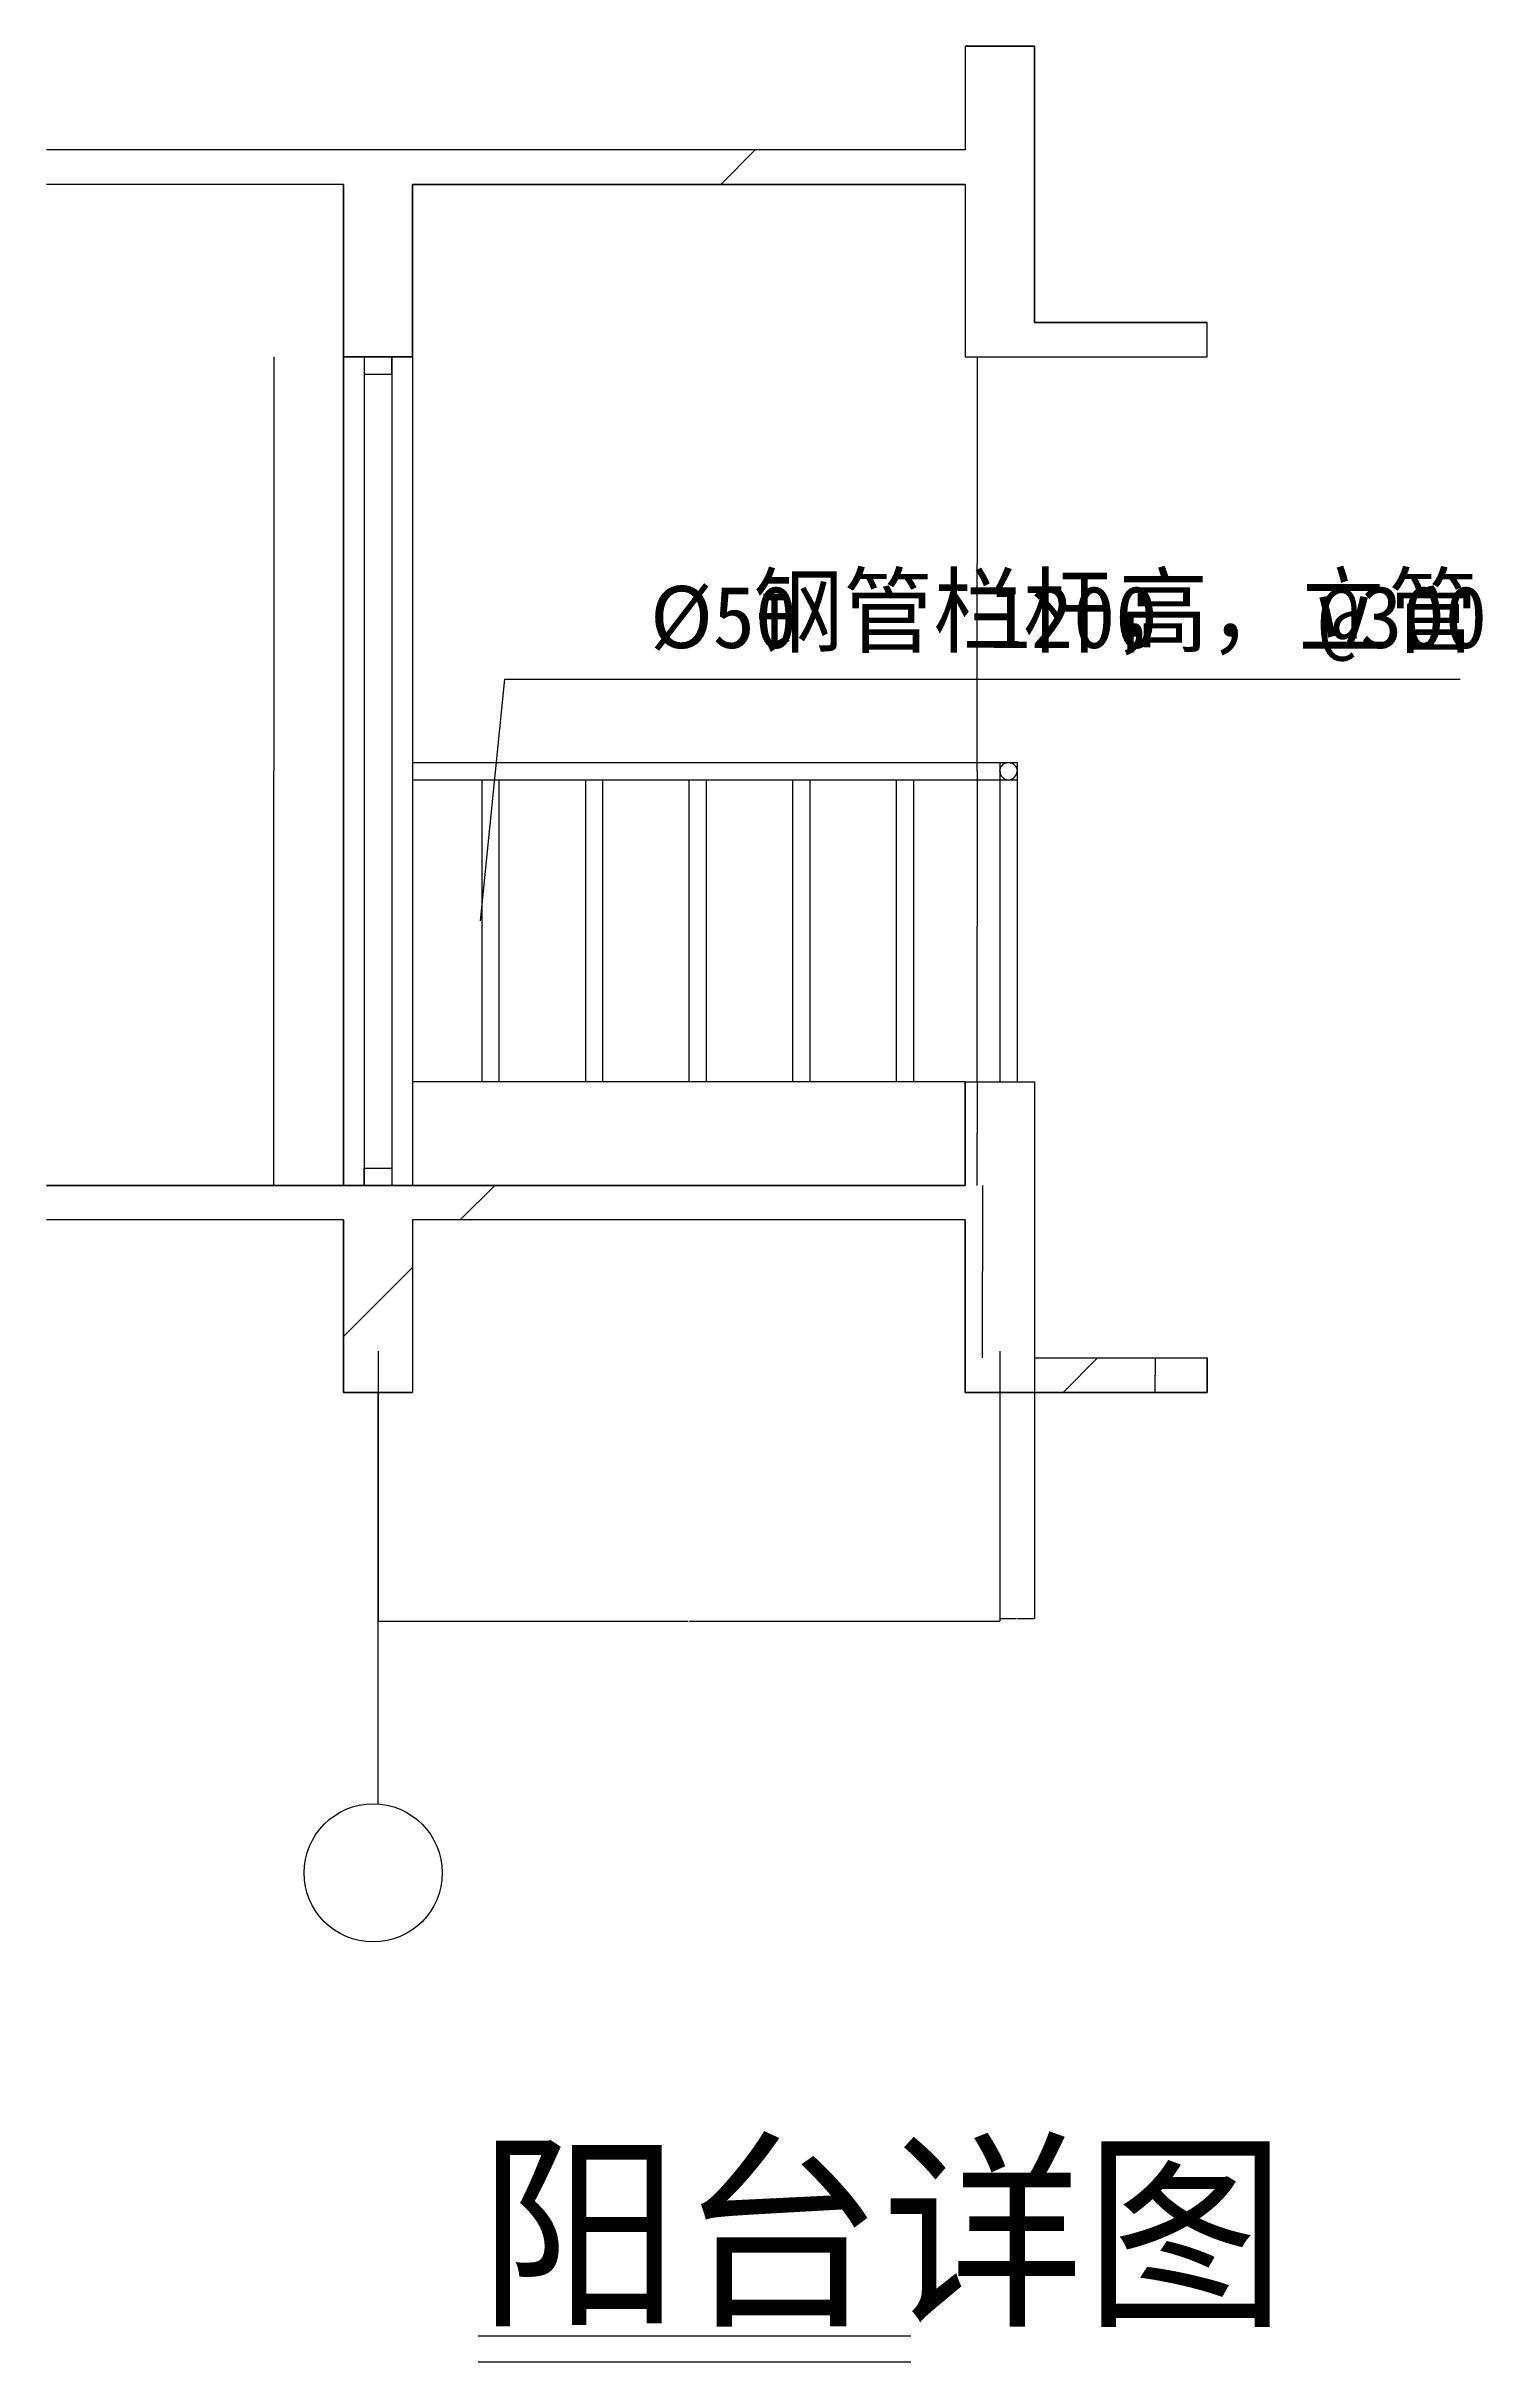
# Model space of a CAD drawing. Header units: metres. Extents: x 18272 to 22431, y 2693 to 9400.
import ezdxf

# ---------------------------------------------------------------- set-up
doc = ezdxf.new("R2010")
doc.units = ezdxf.units.M
for name, color, linetype in [('AXIS', 3, 'Continuous'), ('PUB_DIM', 3, 'Continuous'), ('PUB_TEXT', 7, 'Continuous'), ('PUB_WALL', 255, 'Continuous'), ('WALL', 255, 'Continuous')]:
    doc.layers.add(name, color=color, linetype=linetype)
doc.dimstyles.get("Standard").update_dxf_attribs({"dimtxt": 2.5, "dimasz": 2.5, "dimexe": 1.25, "dimexo": 0.625, "dimtad": 1, "dimcen": 2.5, "dimazin": 3, "dimtfac": 1, "dimtmove": 0, "dimatfit": 3})
pattern_1 = [(45, (0, 0), (-1122.53, 1122.53), [])]

# ---------------------------------------------------------------- blocks, each defined once
blk = doc.blocks.new('_AXISO')
blk.add_circle((0, 0), 0.5)
blk = doc.blocks.new('*D1')
for p, q in [((19232.79, 5619.36), (19232.79, 4837.55)), ((21032.79, 5619.36), (21032.79, 4837.55)), ((19233.04, 4837.55), (20130.79, 4837.55)), ((20134.79, 4837.55), (21032.54, 4837.55))]:
    blk.add_line(p, q)
at = {"layer": 'Defpoints'}
for p in [(19232.79, 5619.36), (21032.79, 5619.36), (19232.79, 4837.55)]:
    blk.add_point(p, dxfattribs=at)
at = {"layer": 'PUB_DIM', "insert": (20132.79, 4837.55), "char_height": 1, "attachment_point": 5}
blk.add_mtext('1800', dxfattribs=at)
blk = doc.blocks.new('*D2')
for p, q in [((21032.79, 5619.36), (21032.79, 4845.44)), ((21132.79, 5619.36), (21132.79, 4845.44)), ((21033.04, 4845.44), (21081.29, 4845.44)), ((21084.29, 4845.44), (21132.54, 4845.44))]:
    blk.add_line(p, q)
at = {"layer": 'Defpoints'}
for p in [(21032.79, 5619.36), (21132.79, 5619.36), (21032.79, 4845.44)]:
    blk.add_point(p, dxfattribs=at)
at = {"layer": 'PUB_DIM', "insert": (21082.79, 4845.44), "char_height": 1, "attachment_point": 5}
blk.add_mtext('100', dxfattribs=at)
blk = doc.blocks.new('*D3')
for p, q in [((18930.96, 8500), (18930.96, 7300)), ((18930.71, 7300), (18930.46, 7300)), ((18930.96, 6100), (18930.96, 7300)), ((18930.96, 7300), (18930.96, 7300)), ((18931.21, 7300), (18931.46, 7300))]:
    blk.add_line(p, q)
at = {"layer": 'Defpoints'}
for p in [(18930.96, 8500), (18930.96, 7300), (18930.96, 6100)]:
    blk.add_point(p, dxfattribs=at)
at = {"layer": 'PUB_DIM', "insert": (18930.96, 7301.125), "char_height": 1, "attachment_point": 5}
blk.add_mtext('0', dxfattribs=at)
blk = doc.blocks.new('*D4')
for p, q in [((20967.53, 8500), (20967.53, 7900)), ((20967.28, 7900), (20967.03, 7900)), ((20967.53, 7300), (20967.53, 7900)), ((20967.53, 7900), (20967.53, 7900)), ((20967.78, 7900), (20968.03, 7900))]:
    blk.add_line(p, q)
at = {"layer": 'Defpoints'}
for p in [(20967.53, 8500), (20967.53, 7900), (20967.53, 7300)]:
    blk.add_point(p, dxfattribs=at)
at = {"layer": 'PUB_DIM', "insert": (20967.53, 7901.125), "char_height": 1, "attachment_point": 5}
blk.add_mtext('0', dxfattribs=at)
blk = doc.blocks.new('*D5')
for p, q in [((21482.78, 5600.43), (21482.78, 5550.43)), ((21482.53, 5550.43), (21482.28, 5550.43)), ((21482.78, 5500.43), (21482.78, 5550.43)), ((21482.78, 5550.43), (21482.78, 5550.43)), ((21483.03, 5550.43), (21483.28, 5550.43))]:
    blk.add_line(p, q)
at = {"layer": 'Defpoints'}
for p in [(21482.78, 5600.43), (21482.78, 5550.43), (21482.78, 5500.43)]:
    blk.add_point(p, dxfattribs=at)
at = {"layer": 'PUB_DIM', "insert": (21482.78, 5551.555), "char_height": 1, "attachment_point": 5}
blk.add_mtext('0', dxfattribs=at)
blk = doc.blocks.new('*D6')
for p, q in [((20982.78, 6100), (20982.78, 5850.21)), ((20982.53, 5850.21), (20982.28, 5850.21)), ((20982.78, 5600.43), (20982.78, 5850.21)), ((20982.78, 5850.21), (20982.78, 5850.21)), ((20983.03, 5850.21), (20983.28, 5850.21))]:
    blk.add_line(p, q)
at = {"layer": 'Defpoints'}
for p in [(20982.78, 6100), (20982.78, 5850.21), (20982.78, 5600.43)]:
    blk.add_point(p, dxfattribs=at)
at = {"layer": 'PUB_DIM', "insert": (20982.78, 5851.335), "char_height": 1, "attachment_point": 5}
blk.add_mtext('0', dxfattribs=at)
blk = doc.blocks.new('*D7')
for p, q in [((20967.53, 6400), (20967.53, 6250)), ((20967.28, 6250), (20967.03, 6250)), ((20967.53, 6100), (20967.53, 6250)), ((20967.53, 6250), (20967.53, 6250)), ((20967.78, 6250), (20968.03, 6250))]:
    blk.add_line(p, q)
at = {"layer": 'Defpoints'}
for p in [(20967.53, 6400), (20967.53, 6250), (20967.53, 6100)]:
    blk.add_point(p, dxfattribs=at)
at = {"layer": 'PUB_DIM', "insert": (20967.53, 6251.125), "char_height": 1, "attachment_point": 5}
blk.add_mtext('0', dxfattribs=at)
blk = doc.blocks.new('*D8')
for p, q in [((20967.53, 7300), (20967.53, 6850)), ((20967.28, 6850), (20967.03, 6850)), ((20967.53, 6400), (20967.53, 6850)), ((20967.53, 6850), (20967.53, 6850)), ((20967.78, 6850), (20968.03, 6850))]:
    blk.add_line(p, q)
at = {"layer": 'Defpoints'}
for p in [(20967.53, 7300), (20967.53, 6850), (20967.53, 6400)]:
    blk.add_point(p, dxfattribs=at)
at = {"layer": 'PUB_DIM', "insert": (20967.53, 6851.125), "char_height": 1, "attachment_point": 5}
blk.add_mtext('900', dxfattribs=at)

msp = doc.modelspace()

# ---------------------------------------------------------------- hatches: boundary and pattern name
at = {"layer": 'PUB_TEXT'}
h = msp.add_hatch(dxfattribs=at)
h.set_pattern_fill('AN31C', scale=500)
h.set_pattern_definition(pattern_1)
h.paths.add_polyline_path([(21132.78, 9399.57), (20932.78, 9399.57), (20932.78, 9099.57), (18272.32, 9099.57), (18272.32, 8999.57), (19132.78, 8999.57), (19132.78, 8500), (19332.78, 8500), (19332.78, 8999.57), (20932.78, 8999.57), (20932.78, 8500), (21632.78, 8500), (21632.78, 8600), (21132.78, 8600)])
h = msp.add_hatch(dxfattribs=at)
h.set_pattern_fill('AN31C', scale=500)
h.set_pattern_definition(pattern_1)
h.paths.add_polyline_path([(21132.78, 6400), (20932.78, 6400), (20932.78, 6100), (18272.32, 6100), (18272.32, 6000), (19132.78, 6000), (19132.78, 5500.43), (19332.78, 5500.43), (19332.78, 6000), (20932.78, 6000), (20932.78, 5500.43), (21632.78, 5500.43), (21632.78, 5600.43), (21132.78, 5600.43)])

# ---------------------------------------------------------------- linework, layer by layer
for p, q in [((19132.78, 8500), (19132.78, 6100)), ((19192.78, 8500), (19192.78, 6100)), ((19272.78, 8500), (19272.78, 6100)), ((19332.78, 8500), (19332.78, 6100)), ((19332.78, 7325), (21082.78, 7325)), ((21032.78, 7325), (21032.78, 6400)), ((21082.78, 7325), (21082.78, 6400)), ((19332.78, 7275), (21082.78, 7275)), ((19532.78, 7275), (19532.78, 6400)), ((19582.78, 7275), (19582.78, 6400)), ((19832.78, 7275), (19832.78, 6400)), ((19882.78, 7275), (19882.78, 6400)), ((20132.78, 7275), (20132.78, 6400)), ((20182.78, 7275), (20182.78, 6400)), ((20432.78, 7275), (20432.78, 6400)), ((20482.78, 7275), (20482.78, 6400)), ((20732.78, 7275), (20732.78, 6400)), ((20782.78, 7275), (20782.78, 6400)), ((20932.78, 6400), (19332.78, 6400))]:
    msp.add_line(p, q)
for points in [[(19132.78, 8500), (19332.78, 8500), (19332.78, 6100), (19132.78, 6100)], [(19192.78, 8500), (19192.78, 8450), (19272.78, 8450), (19272.78, 8500)], [(19192.78, 6100), (19192.78, 6150), (19272.78, 6150), (19272.78, 6100)]]:
    msp.add_lwpolyline(points, close=True)
for points in [[(21032.78, 7300, -1), (21082.78, 7300)], [(21032.78, 7300, 1), (21082.78, 7300)]]:
    msp.add_lwpolyline(points, format="xyb")
at = {"layer": 'AXIS'}
msp.add_line((19232.79, 4308.46), (19232.79, 5500.43), dxfattribs=at)
at = {"layer": 'PUB_TEXT'}
for p, q in [((19529.06, 6866.5), (19599.91, 7566.58)), ((19599.91, 7566.58), (22365.81, 7566.58))]:
    msp.add_line(p, q, dxfattribs=at)
for points in [[(19522.85, 2767.68), (20775.41, 2767.68)], [(19522.85, 2692.68), (20775.41, 2692.68)]]:
    msp.add_lwpolyline(points, dxfattribs=at)
at = {"layer": 'PUB_WALL'}
for points in [[(19332.78, 8500), (19332.78, 8999.57), (20932.78, 8999.57), (20932.78, 8500), (21632.78, 8500), (21632.78, 8600), (21132.78, 8600), (21132.78, 9399.57), (20932.78, 9399.57), (20932.78, 9099.57), (18272.32, 9099.57)], [(19132.78, 8500), (19332.78, 8500), (19132.78, 8500), (19132.78, 8999.57), (18272.32, 8999.57)], [(18272.32, 6100), (20932.78, 6100), (20932.78, 6400), (21132.78, 6400), (21132.78, 5600.43), (21632.78, 5600.43), (21632.78, 5500.43), (20932.78, 5500.43), (20932.78, 6000), (19332.78, 6000), (19332.78, 5500.43), (19132.78, 5500.43), (19132.78, 6000), (18272.32, 6000)]]:
    msp.add_lwpolyline(points, dxfattribs=at)
at = {"layer": 'WALL'}
for p, q in [((20932.78, 9399.57), (20932.78, 9099.57)), ((20932.78, 9399.57), (21132.78, 9399.57)), ((21132.78, 9399.57), (21132.78, 8600)), ((20932.78, 9099.57), (18272.32, 9099.57)), ((19132.78, 8999.57), (18272.32, 8999.57)), ((19132.78, 8999.57), (19132.78, 8500)), ((20932.78, 8999.57), (19332.78, 8999.57)), ((19332.78, 8999.57), (19332.78, 8500)), ((20932.78, 8999.57), (20932.78, 8500)), ((21132.78, 8600), (21632.78, 8600)), ((21632.78, 8500), (21632.78, 8600)), ((19132.78, 8500), (19332.78, 8500)), ((19132.78, 8500), (19332.78, 8500)), ((20932.78, 8500), (21632.78, 8500)), ((20932.78, 6400), (20932.78, 6100)), ((20932.78, 6400), (21132.78, 6400)), ((21132.78, 6400), (21132.78, 5600.43)), ((20932.78, 6100), (18272.32, 6100)), ((19132.78, 6000), (18272.32, 6000)), ((19132.78, 6000), (19132.78, 5500.43)), ((20932.78, 6000), (19332.78, 6000)), ((19332.78, 6000), (19332.78, 5500.43)), ((20932.78, 6000), (20932.78, 5500.43)), ((21132.78, 5600.43), (21632.78, 5600.43)), ((21632.78, 5500.43), (21632.78, 5600.43)), ((19132.78, 5500.43), (19332.78, 5500.43)), ((20932.78, 5500.43), (21632.78, 5500.43))]:
    msp.add_line(p, q, dxfattribs=at)

# ---------------------------------------------------------------- block references
at = {"layer": 'AXIS', "xscale": 400, "yscale": 400, "zscale": 400}
msp.add_blockref('_AXISO', (19218.53, 4108.46), dxfattribs=at)

# ---------------------------------------------------------------- texts
at = {"layer": 'PUB_TEXT'}
for s, height, p in [('钢管栏杆，', 200, (20319.51, 7664.45)), ('高，立管', 200, (21376.51, 7664.45)), ('%%c50', 180, (20019.91, 7656.58)), ('1200', 180, (20999.73, 7656.58)), ('@300', 180, (21953.74, 7656.58)), ('阳台详图', 450, (19522.85, 2842.68))]:
    msp.add_text(s, height=height, dxfattribs=at).set_placement(p)

# ---------------------------------------------------------------- dimensions: what is measured, and where the dimension line sits
at = {"layer": 'PUB_DIM'}
for base, p1, p2, picture, middle in [((18930.96, 7300), (18930.96, 8500), (18930.96, 6100), '*D3', (18930.96, 7301.125)), ((20967.53, 7900), (20967.53, 8500), (20967.53, 7300), '*D4', (20967.53, 7901.125)), ((20967.53, 6250), (20967.53, 6400), (20967.53, 6100), '*D7', (20967.53, 6251.125)), ((20982.78, 5850.21), (20982.78, 6100), (20982.78, 5600.43), '*D6', (20982.78, 5851.335)), ((19232.79, 4837.55), (19232.79, 5619.36), (21032.79, 5619.36), '*D1', (20132.79, 4837.55)), ((21032.79, 4845.44), (21032.79, 5619.36), (21132.79, 5619.36), '*D2', (21082.79, 4845.44)), ((21482.78, 5550.43), (21482.78, 5600.43), (21482.78, 5500.43), '*D5', (21482.78, 5551.555))]:
    dim = msp.add_linear_dim(base=base, p1=p1, p2=p2, dimstyle='Standard', dxfattribs=at)
    dim.commit()
    dim.dimension.update_dxf_attribs({"geometry": picture, "text_midpoint": middle})
dim = msp.add_linear_dim(base=(20967.53, 6850), p1=(20967.53, 7300), p2=(20967.53, 6400), text='900', dimstyle='Standard', dxfattribs=at)
dim.commit()
dim.dimension.update_dxf_attribs({"geometry": '*D8', "text_midpoint": (20967.53, 6851.125)})

doc.saveas('drawing.dxf')
